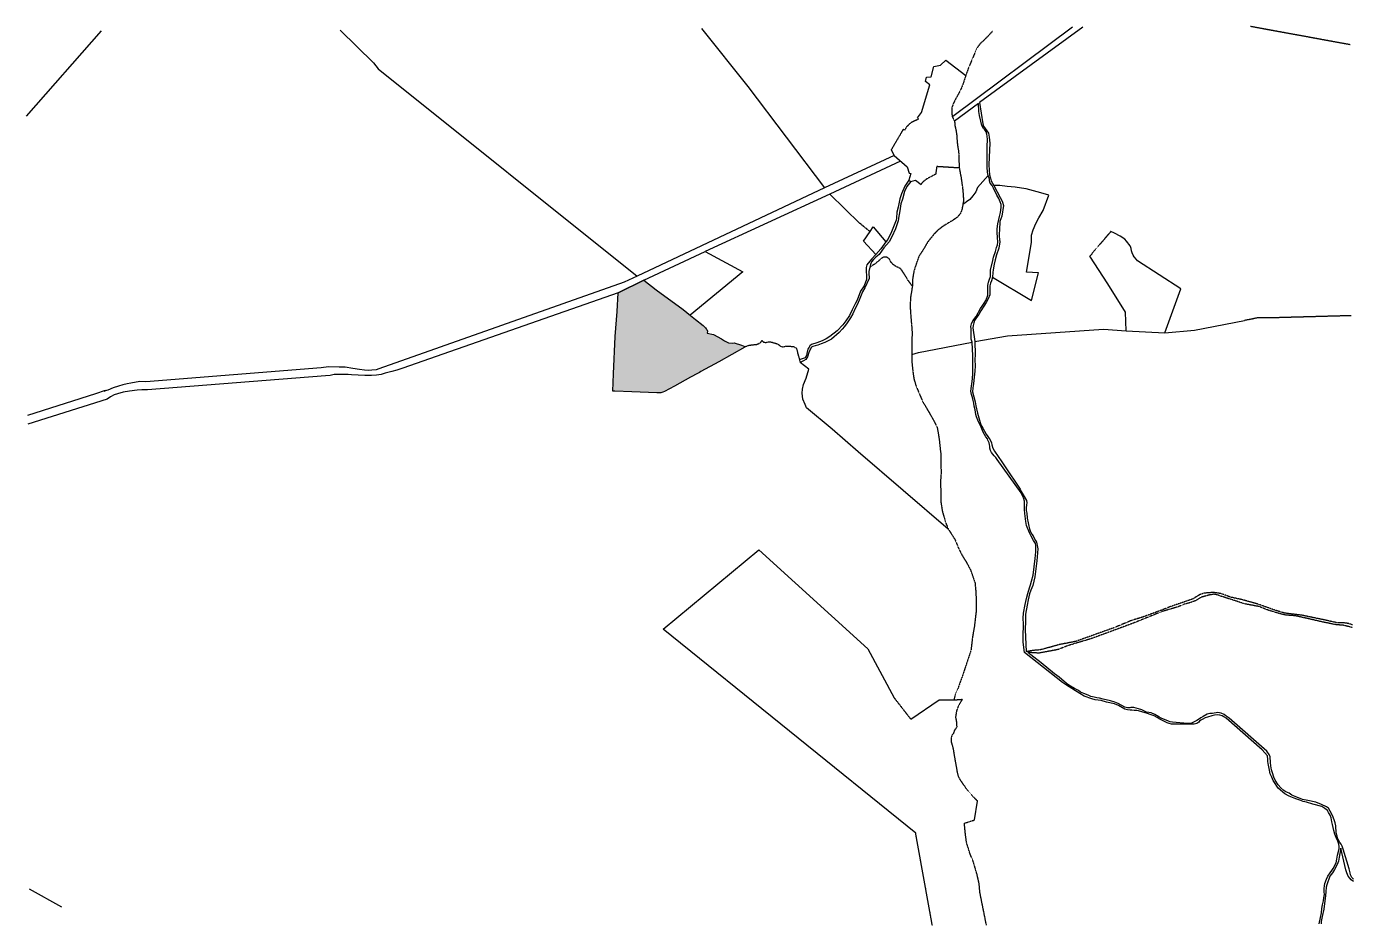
# Model space of a CAD drawing. Header units: metres. Extents: x 615852 to 659911, y 1301217 to 1325118.
# Drawn here: x 653096 to 659911, y 1317827 to 1322444 of the extents above; entities that cross this region are included whole.
import ezdxf

# ---------------------------------------------------------------- set-up
doc = ezdxf.new("R2010")
doc.units = ezdxf.units.M
doc.linetypes.add('HIDDEN', pattern=[0.375, 0.25, -0.125])
for name, color, linetype in [('2', 1, 'Continuous'), ('3', 7, 'Continuous'), ('CIRCULO PI', 2, 'Continuous')]:
    doc.layers.add(name, color=color, linetype=linetype)

msp = doc.modelspace()

# ---------------------------------------------------------------- hatches: boundary and pattern name
at = {"layer": 'CIRCULO PI', "true_color": 0x000000}
h = msp.add_hatch(color=18, dxfattribs=at)
h.dxf.hatch_style = 1
h.paths.add_polyline_path([(656623.97686, 1320862.15467), (656592.30955, 1320868.9816), (656592.82895, 1320878.73381), (656589.77902, 1320887.76577), (656587.24221, 1320892.02963), (656583.68538, 1320896.3154), (656579.67712, 1320900.40375), (656571.04865, 1320908.28331), (656531.64832, 1320939.49871), (656506.43005, 1320960.02595), (656469.221, 1320989.85837), (656329.73832, 1321091.84611), (656265.84185, 1321141.47176), (656134.56737, 1321076.64383), (656129.04044, 1320980.67221), (656118.94794, 1320851.07179), (656110.76861, 1320660.36794), (656106.47258, 1320571.27184), (656116.937, 1320570.72103), (656205.00416, 1320567.78677), (656333.77576, 1320563.03088), (656351.91587, 1320562.61606), (656354.39854, 1320562.60235), (656358.94374, 1320563.50838), (656364.44744, 1320565.74591), (656373.01493, 1320569.8179), (656423.26057, 1320597.40436), (656506.45905, 1320642.85908), (656541.91471, 1320662.3063), (656552.01715, 1320666.79715), (656559.23691, 1320671.76389), (656651.28955, 1320722.29538), (656785.88999, 1320796.37075), (656785.80938, 1320798.01574), (656785.25859, 1320799.79897), (656768.49789, 1320806.71244), (656729.67599, 1320818.58119), (656719.8627, 1320818.33586), (656701.31625, 1320820.11626), (656691.2992, 1320825.03224), (656681.45816, 1320829.48404), (656664.52572, 1320840.25544)])

# ---------------------------------------------------------------- linework, layer by layer
msp.add_lwpolyline([(656134.56737, 1321076.64383), (656265.84185, 1321141.47176), (656329.73832, 1321091.84611), (656469.221, 1320989.85837), (656506.43005, 1320960.02595), (656531.64832, 1320939.49871), (656571.04865, 1320908.28331), (656579.67712, 1320900.40375), (656583.68538, 1320896.3154), (656587.24221, 1320892.02963), (656589.77902, 1320887.76577), (656592.82895, 1320878.73381), (656592.30955, 1320868.9816), (656623.97686, 1320862.15467), (656664.52572, 1320840.25544), (656681.45816, 1320829.48404), (656691.2992, 1320825.03224), (656701.31625, 1320820.11626), (656719.8627, 1320818.33586), (656729.67599, 1320818.58119), (656768.49789, 1320806.71244), (656785.25859, 1320799.79897), (656785.80938, 1320798.01574), (656785.88999, 1320796.37075), (656651.28955, 1320722.29538), (656559.23691, 1320671.76389), (656552.01715, 1320666.79715), (656541.91471, 1320662.3063), (656506.45905, 1320642.85908), (656423.26057, 1320597.40436), (656373.01493, 1320569.8179), (656364.44744, 1320565.74591), (656358.94374, 1320563.50838), (656354.39854, 1320562.60235), (656351.91587, 1320562.61606), (656333.77576, 1320563.03088), (656205.00416, 1320567.78677), (656116.937, 1320570.72103), (656106.47258, 1320571.27184), (656110.76861, 1320660.36794), (656118.94794, 1320851.07179), (656129.04044, 1320980.67221), (656134.56737, 1321076.64383)])
at = {"layer": '2', "color": 1, "linetype": 'Continuous'}
for p, q in [((653096.13285, 1321983.39576), (653481.59585, 1322420.93776)), ((658521.23785, 1322440.31576), (657990.14885, 1322054.15076)), ((657985.35485, 1322048.27976), (657862.39685, 1321957.13276)), ((657536.44685, 1321809.74376), (657551.90085, 1321781.34276)), ((657584.97885, 1321751.92076), (657221.71285, 1321583.59076)), ((657627.34485, 1321654.69976), (657637.80785, 1321647.13376)), ((657221.71285, 1321583.59076), (656581.07785, 1321288.82576)), ((657221.71285, 1321583.59076), (657376.32385, 1321432.73476)), ((656265.84185, 1321141.47176), (656581.07785, 1321288.82576)), ((658744.05085, 1320880.97276), (658942.81285, 1320871.14376)), ((657637.42285, 1318886.86376), (657783.96285, 1318986.52676)), ((657964.92985, 1318369.24876), (657980.37185, 1318466.15476)), ((653277.41885, 1317921.49876), (653110.90685, 1318014.35176))]:
    msp.add_line(p, q, dxfattribs=at)
for points in [[(654707.32685, 1322425.65076), (654878.04685, 1322257.52676), (654902.87185, 1322227.16976), (656232.18185, 1321161.86976)], [(656563.21385, 1322432.78676), (656799.73085, 1322136.25976), (657193.83185, 1321615.20176)], [(658468.39085, 1322440.11176), (657853.10985, 1321980.96876), (657851.08585, 1321979.43276)], [(657672.22885, 1321974.63276), (657693.15385, 1322002.95576), (657736.03485, 1322143.97576), (657712.29985, 1322161.63276), (657718.52285, 1322183.77576), (657741.63385, 1322185.93676), (657755.55485, 1322238.61676), (657789.31285, 1322244.90276), (657816.85885, 1322270.72076), (657919.96885, 1322193.02176)], [(658034.27085, 1321678.29476), (658030.86885, 1321695.30176), (658030.45985, 1321721.72876), (658029.26385, 1321752.47076), (658029.36385, 1321778.89976), (658029.23185, 1321801.51576), (658029.07885, 1321827.68976), (658030.90185, 1321863.53076), (658029.27285, 1321881.30976), (658028.45285, 1321891.21676), (658025.08585, 1321902.12476), (658017.90185, 1321914.02876), (658011.25485, 1321920.85376), (658001.76685, 1321935.79376), (657990.80085, 1321986.04976), (657987.37085, 1322007.63076), (657985.35485, 1322048.27976)], [(657990.14885, 1322054.15076), (658006.80485, 1321943.19176), (658011.18985, 1321932.03476), (658019.89685, 1321920.39276), (658036.05185, 1321895.32476), (658039.46985, 1321875.77576), (658043.71885, 1321844.28776), (658039.81785, 1321772.60476), (658037.76185, 1321733.20376), (658039.69785, 1321706.27776), (658042.38385, 1321681.38876), (658046.29185, 1321664.89276), (658050.68885, 1321651.70276), (658056.85985, 1321639.28476), (658063.53285, 1321627.88576)], [(657551.90085, 1321781.34276), (657193.83185, 1321615.20176), (656232.18185, 1321161.86976), (656166.04185, 1321131.26376), (654905.77885, 1320686.19276), (654891.32885, 1320680.52276), (654870.25085, 1320678.37276), (654852.72185, 1320677.76776), (654831.11885, 1320678.66476), (654806.19685, 1320682.08476), (654771.86185, 1320687.48576), (654731.93285, 1320693.61776), (654701.18285, 1320694.46476), (654646.54585, 1320695.43276), (654609.21585, 1320691.66876), (653708.35485, 1320619.34776), (653677.34985, 1320620.19276), (653631.91485, 1320612.06376), (653613.38085, 1320609.41976), (653590.79985, 1320603.70476), (653567.71485, 1320597.22376), (653541.08585, 1320588.43676), (653513.71085, 1320576.84976), (653494.93985, 1320571.40976), (653499.23685, 1320575.24576), (653450.29585, 1320558.20276), (653101.85185, 1320447.00376)], [(657551.90085, 1321781.34276), (657618.05585, 1321722.49876), (657628.90985, 1321691.30176), (657637.56485, 1321688.55376), (657627.34485, 1321654.69976)], [(658034.27085, 1321678.29476), (657979.23185, 1321617.76376), (657970.98485, 1321594.08476), (657956.87585, 1321573.42276), (657941.47885, 1321555.80376), (657923.76885, 1321542.74576), (657915.16985, 1321535.83676), (657904.53785, 1321528.91676)], [(657951.85885, 1320823.22876), (657947.44885, 1320838.70576), (657948.36985, 1320854.97476), (657947.77885, 1320869.20176), (657947.39885, 1320890.79976), (657946.05785, 1320902.73676), (657948.76585, 1320917.74476), (657955.79385, 1320932.52276), (657972.68885, 1320954.72476), (657995.06185, 1320996.01576), (658007.41285, 1321013.10976), (658014.46785, 1321023.31376), (658022.26585, 1321036.82576), (658030.04785, 1321053.13276), (658033.03185, 1321064.32976), (658033.34185, 1321098.12976), (658033.24885, 1321114.13876), (658036.19985, 1321130.92776), (658041.95485, 1321146.20676), (658046.44485, 1321160.46176), (658047.10885, 1321177.23776), (658047.27285, 1321192.74076), (658058.16285, 1321242.35376), (658062.63385, 1321259.91276), (658071.87085, 1321288.17176), (658078.10385, 1321308.53576), (658082.08885, 1321322.28076), (658083.78585, 1321336.26676), (658083.38985, 1321360.65976), (658080.44185, 1321386.81876), (658081.35085, 1321405.11976), (658084.50385, 1321430.80376), (658090.47185, 1321453.19976), (658093.18185, 1321467.69976), (658097.62985, 1321489.32476), (658099.34285, 1321500.51476), (658102.30585, 1321515.27076), (658101.71385, 1321529.49776), (658096.55385, 1321542.93776), (658090.09885, 1321560.43676), (658079.83585, 1321577.40576), (658062.34385, 1321613.90276), (658055.40185, 1321627.84176), (658044.40485, 1321639.97876), (658042.05385, 1321650.89276), (658040.98185, 1321660.54276), (658034.27085, 1321678.29476)], [(657637.80785, 1321647.13376), (657617.62385, 1321622.37176), (657605.07385, 1321595.87376), (657594.62485, 1321557.69776), (657586.88685, 1321534.02176), (657582.45385, 1321509.85576), (657579.54185, 1321486.46076), (657575.82385, 1321470.43076), (657572.66585, 1321445.50876), (657558.42285, 1321404.51676), (657540.61685, 1321364.26776), (657525.77885, 1321338.01076), (657499.27885, 1321307.11576), (657474.32485, 1321272.67076), (657457.88585, 1321259.36576), (657445.50085, 1321248.11576), (657436.17385, 1321235.35876), (657430.92285, 1321220.84476), (657426.42785, 1321207.35176), (657421.21785, 1321185.72276), (657421.81485, 1321170.47876), (657423.91485, 1321159.05476), (657424.47985, 1321149.40076), (657400.61685, 1321102.00276), (657389.56185, 1321080.59476), (657373.03985, 1321038.06576), (657361.74085, 1321014.87776), (657352.45285, 1320995.51376), (657339.39785, 1320968.50476), (657327.82685, 1320948.36476), (657309.94085, 1320921.83776), (657296.57785, 1320903.97476), (657284.21385, 1320889.16776), (657269.83185, 1320871.80776), (657229.62885, 1320837.78776), (657195.67785, 1320821.08176), (657176.91685, 1320813.86276), (657160.43685, 1320807.67276), (657146.48685, 1320803.27576), (657134.81485, 1320800.41576), (657127.72485, 1320796.31076), (657120.93085, 1320784.83776), (657114.66685, 1320769.80976), (657106.92285, 1320746.89576), (657098.10185, 1320734.64976), (657085.94785, 1320727.21276), (657069.73385, 1320718.99176)], [(657627.34485, 1321654.69976), (657607.45185, 1321623.84076), (657589.89885, 1321583.84676), (657581.91385, 1321558.89876), (657572.24885, 1321516.91476), (657566.55985, 1321490.45476), (657564.19485, 1321460.20176), (657562.48185, 1321449.01076), (657537.93285, 1321388.64776), (657519.35485, 1321350.17276), (657508.50185, 1321337.66076)], [(657637.80785, 1321647.13376), (657661.14185, 1321654.37776), (657689.97885, 1321633.19076)], [(658057.64885, 1321156.45776), (658256.79485, 1321037.35976), (658294.08085, 1321179.11076), (658231.04185, 1321183.08276), (658257.60285, 1321333.92376), (658256.73485, 1321351.96176), (658256.86685, 1321372.80076), (658265.34985, 1321399.52976), (658279.89385, 1321432.64576), (658295.22885, 1321460.93876), (658316.85885, 1321498.92176), (658346.89085, 1321577.61176), (658317.87285, 1321586.34576), (658287.08185, 1321594.05276), (658229.56285, 1321609.99876), (658205.65185, 1321614.44076), (658173.60585, 1321619.60076), (658132.42785, 1321621.91376), (658094.53585, 1321627.29476), (658063.53285, 1321627.88576)], [(658063.53285, 1321627.88576), (658096.92985, 1321565.55676), (658104.11685, 1321553.14476), (658108.75885, 1321541.48076), (658113.68585, 1321524.48176), (658104.85985, 1321469.54276), (658095.10785, 1321442.55176), (658092.82185, 1321398.83076), (658091.41085, 1321379.50976), (658091.22785, 1321367.31076), (658092.60085, 1321349.78376), (658094.45085, 1321337.59576), (658088.79185, 1321305.79976), (658077.81285, 1321271.43276), (658070.08785, 1321245.46976), (658065.89885, 1321223.08376), (658060.21785, 1321195.09876), (658059.29085, 1321179.84676), (658057.64885, 1321156.45776)], [(657457.54985, 1321273.34076), (657394.89385, 1321342.11576), (657428.40785, 1321390.32976), (657445.03585, 1321414.56376), (657508.50185, 1321337.66076)], [(658942.81285, 1320871.14376), (659024.83485, 1321097.25676), (658802.17185, 1321240.36776), (658796.54285, 1321246.94376), (658784.52185, 1321260.34576), (658779.63985, 1321269.72076), (658774.74085, 1321281.89176), (658770.61285, 1321292.54176), (658769.02085, 1321303.96876), (658767.71685, 1321309.80676), (658764.87585, 1321317.66876), (658745.67785, 1321341.70376), (658737.49085, 1321351.31476), (658713.26285, 1321366.42876), (658683.18885, 1321382.01776), (658665.08985, 1321391.82876)], [(657508.50185, 1321337.66076), (657482.79385, 1321301.68776), (657457.54985, 1321273.34076)], [(656581.07785, 1321288.82576), (656774.55385, 1321183.41876), (656503.99125, 1320961.98126)], [(657457.54985, 1321273.34076), (657438.11785, 1321250.61676), (657427.26185, 1321238.61276), (657411.86985, 1321219.97676), (657407.63385, 1321205.72276), (657409.01885, 1321186.16276), (657410.15385, 1321165.83976), (657410.27385, 1321145.25676), (657398.77585, 1321112.66576), (657379.88185, 1321084.86176), (657366.86185, 1321051.75376), (657359.84285, 1321035.45176), (657352.05285, 1321020.41476), (657336.23285, 1320988.30876), (657321.91485, 1320960.02176), (657304.03185, 1320932.98576), (657287.63785, 1320912.05776), (657258.59885, 1320880.89376), (657222.17585, 1320852.23076), (657202.68385, 1320839.67176), (657182.41285, 1320829.90276), (657168.46485, 1320825.25176), (657154.52485, 1320819.32976), (657127.63885, 1320811.04876), (657119.80285, 1320803.89076), (657115.26685, 1320797.51276), (657108.97685, 1320786.80476), (657105.49885, 1320773.31676), (657101.54585, 1320753.98176), (657095.76985, 1320742.25976), (657064.57685, 1320731.92276)], [(658744.05085, 1320880.97276), (658739.42285, 1320977.25876), (658649.89785, 1321121.86776), (658557.58485, 1321265.18976)], [(656265.84185, 1321141.47176), (656134.56737, 1321076.64383), (655028.23785, 1320688.90276), (654998.56285, 1320679.58976), (654972.43185, 1320672.58476), (654937.93085, 1320662.99176), (654917.12685, 1320657.53976), (654893.01485, 1320652.83276), (654867.10285, 1320651.92676), (654832.80485, 1320650.97476), (654764.93785, 1320654.91976), (654747.39485, 1320656.60176), (654728.33685, 1320656.75076), (654676.50485, 1320656.20976), (654654.68085, 1320651.26076), (654630.80885, 1320649.09576), (653717.23485, 1320578.22876), (653688.52685, 1320577.30776), (653663.63485, 1320575.64576), (653625.04185, 1320570.60376), (653592.29085, 1320565.84876), (653562.86285, 1320557.80876), (653546.12085, 1320552.88776), (653526.87285, 1320542.10776), (653509.40885, 1320530.32176), (653102.01985, 1320402.02776)], [(658057.64885, 1321156.45776), (658051.66185, 1321137.36576), (658046.39285, 1321125.90176), (658043.92885, 1321112.67376), (658043.26485, 1321095.89776), (658043.34085, 1321082.93776), (658043.94685, 1321066.16976), (658035.17885, 1321044.77476), (658025.12385, 1321026.16776), (657997.92985, 1320983.57976), (657986.59985, 1320965.72876), (657975.51885, 1320948.64076), (657964.68085, 1320933.58776), (657960.93485, 1320922.38576), (657957.71485, 1320908.13776), (657956.76585, 1320896.69676), (657965.82085, 1320825.59276)], [(658942.81285, 1320871.14376), (659094.93585, 1320884.94476), (659351.03085, 1320934.38976)], [(657965.82085, 1320825.59276), (658134.87785, 1320854.98876), (658380.48385, 1320873.11776), (658627.62185, 1320889.98576), (658744.05085, 1320880.97276)], [(657642.48985, 1320759.00476), (657676.47185, 1320770.37376), (657951.85885, 1320823.22876)], [(658221.36985, 1319229.34276), (658214.95985, 1319282.67276), (658213.77585, 1319311.38276), (658215.69085, 1319374.92376), (658214.24085, 1319405.66376), (658215.61385, 1319431.59176), (658225.52385, 1319475.10176), (658232.20585, 1319505.63276), (658239.16585, 1319532.09976), (658247.89285, 1319560.60976), (658252.87885, 1319576.90176), (658258.10185, 1319596.24376), (658265.55085, 1319626.01676), (658276.73885, 1319711.71776), (658278.16485, 1319728.49776), (658278.82785, 1319745.52776), (658279.00685, 1319758.48876), (658278.89185, 1319778.05576), (658277.81485, 1319788.46876), (658268.31685, 1319804.93376), (658254.98085, 1319825.95176), (658246.48885, 1319844.20176), (658232.04485, 1319880.96976), (658228.10885, 1319902.29376), (658223.04385, 1319942.92576), (658221.65385, 1319963.24776), (658221.33585, 1319974.17276), (658221.77885, 1319985.35676), (658221.97385, 1319995.52276), (658222.16585, 1320006.19676), (658215.71485, 1320022.93376), (658209.53685, 1320036.62176), (658203.87285, 1320049.29676), (658081.66985, 1320220.15276), (658073.98285, 1320231.03776), (658066.31185, 1320239.38176), (658052.48985, 1320256.58576), (658046.58785, 1320266.46376), (658044.23585, 1320277.63176), (658042.91185, 1320286.77276), (658042.08585, 1320297.69576), (658040.00585, 1320305.81576), (658033.82685, 1320319.50476), (658030.99185, 1320326.34976), (658023.56585, 1320336.21976), (658008.93685, 1320361.04276), (657998.87985, 1320386.14476), (657984.74185, 1320414.02076), (657974.67985, 1320440.13976), (657972.07085, 1320451.81476), (657967.61685, 1320474.66076), (657963.18785, 1320493.44176), (657960.80785, 1320509.43776), (657957.93085, 1320523.39876), (657954.28185, 1320539.13376), (657949.11085, 1320554.35276), (657946.47585, 1320570.34776), (657954.48685, 1320634.43076), (657956.09485, 1320663.66376), (657955.57685, 1320752.34876), (657951.85885, 1320823.22876)], [(657965.82085, 1320825.59276), (657967.47285, 1320760.29276), (657966.62385, 1320731.57176), (657967.31185, 1320700.82776), (657965.94285, 1320674.13676), (657960.88185, 1320627.09676), (657958.70185, 1320608.78776), (657955.52285, 1320587.67776), (657954.62285, 1320567.59776), (657967.88185, 1320516.33776), (657971.56085, 1320495.52076), (657979.65485, 1320458.46376), (657997.78785, 1320399.09976), (658007.54885, 1320381.11076), (658015.25985, 1320366.15976), (658025.26385, 1320349.95176), (658032.44385, 1320338.80976), (658039.36685, 1320328.17476), (658045.75485, 1320322.11176), (658051.94785, 1320305.88176), (658054.04085, 1320295.47476), (658058.21085, 1320277.70876), (658067.69685, 1320263.27676), (658105.61985, 1320209.10376), (658119.46685, 1320187.58076), (658199.95185, 1320068.07976), (658204.85085, 1320055.90876), (658215.36785, 1320038.94076), (658232.31085, 1320009.30276), (658232.88585, 1319997.86976), (658231.93185, 1319987.19176), (658230.75085, 1319971.93776), (658230.57285, 1319958.97676), (658233.19785, 1319944.50676), (658235.63185, 1319919.36176), (658239.58685, 1319894.73376), (658243.75085, 1319877.98476), (658246.87585, 1319865.04176), (658252.81885, 1319848.04876), (658258.98285, 1319836.90176), (658265.13585, 1319827.53276), (658271.29885, 1319816.38576), (658278.73585, 1319804.73676), (658283.87385, 1319795.10876), (658287.01585, 1319779.37076), (658289.91185, 1319762.10676), (658284.42685, 1319700.57876), (658274.24385, 1319616.91676), (658263.82885, 1319572.89576), (658254.30685, 1319549.97276), (658247.56585, 1319529.60576), (658239.61285, 1319499.06676), (658234.68985, 1319471.84876), (658226.32285, 1319425.29776), (658226.52885, 1319389.97676), (658224.48785, 1319348.03476), (658230.49485, 1319233.20576)], [(657829.91285, 1319863.24576), (657367.67685, 1320260.16976), (657234.36485, 1320375.31276), (657102.34985, 1320485.88776), (657095.38885, 1320503.12976), (657083.54385, 1320530.00076), (657081.16285, 1320545.99776), (657079.29385, 1320561.48876), (657080.44685, 1320581.57076), (657086.65985, 1320605.49276), (657100.18885, 1320638.34876), (657114.40285, 1320684.42376), (657069.73385, 1320718.99176)], [(657662.70085, 1318300.74476), (656365.25085, 1319349.19376), (656857.09085, 1319756.21976), (657416.28285, 1319247.50976), (657551.40285, 1318996.93076)], [(659734.02985, 1317835.09076), (659741.96385, 1317868.54076), (659746.90285, 1317892.96376), (659749.31485, 1317915.08576), (659752.51185, 1317933.14576), (659756.45685, 1317953.75176), (659759.16185, 1317969.26776), (659762.36085, 1317987.07376), (659761.00985, 1318000.78976), (659760.40385, 1318017.55776), (659762.09985, 1318031.79776), (659764.32085, 1318042.99176), (659773.08685, 1318064.89476), (659779.59785, 1318081.19476), (659790.93385, 1318098.02876), (659800.52385, 1318109.26376), (659807.31685, 1318120.73676), (659821.37685, 1318149.78376), (659825.59085, 1318167.84976), (659829.53885, 1318187.94776), (659837.22185, 1318221.27976), (659837.40885, 1318232.71576), (659835.80985, 1318245.41376), (659831.15285, 1318259.61876), (659822.14385, 1318279.38976), (659814.67185, 1318297.13776), (659809.73885, 1318315.15276), (659803.46185, 1318345.61276), (659800.07685, 1318359.57076), (659795.89485, 1318379.62276), (659790.47585, 1318393.82376), (659783.53185, 1318408.01676), (659777.37485, 1318418.14776), (659763.08585, 1318428.23276), (659748.03785, 1318437.80676), (659702.73285, 1318450.77076), (659669.64485, 1318460.24376), (659652.08885, 1318464.21276), (659636.29885, 1318470.47876), (659615.67185, 1318478.24276), (659580.78585, 1318491.00976), (659558.09585, 1318503.84476), (659524.64085, 1318532.62976), (659517.21085, 1318543.00776), (659509.51285, 1318555.92576), (659499.25385, 1318572.13276), (659491.28285, 1318588.35176), (659483.55485, 1318606.35176), (659478.87085, 1318625.13076), (659473.33885, 1318658.64476), (659471.74885, 1318669.81676), (659471.18785, 1318678.96276), (659469.04085, 1318698.51776), (659442.18285, 1318728.86376), (659257.00885, 1318892.00276), (659245.02785, 1318898.54376), (659236.36085, 1318903.32476), (659224.64785, 1318907.57976), (659211.17485, 1318908.52176), (659196.94985, 1318907.68076), (659183.24985, 1318904.04776), (659160.67185, 1318897.82376), (659150.01985, 1318894.46076), (659134.06785, 1318884.71676), (659126.72185, 1318880.86376), (659120.65185, 1318876.00176), (659116.86785, 1318871.40676), (659105.73085, 1318863.97576), (659092.78685, 1318861.36276), (658984.54685, 1318860.51076), (658976.40985, 1318861.48276), (658963.68785, 1318864.46176), (658954.51985, 1318867.96876), (658916.55185, 1318886.30976), (658902.01685, 1318895.12376), (658887.48285, 1318903.68376), (658867.37185, 1318910.17976), (658852.60285, 1318915.43376), (658840.37985, 1318919.94076), (658806.53085, 1318929.15576), (658798.13585, 1318930.88876), (658784.40785, 1318932.08376), (658773.22185, 1318933.03776), (658764.57885, 1318933.75276), (658750.84985, 1318934.94776), (658736.09385, 1318938.16976), (658703.46185, 1318956.53976), (658683.33385, 1318965.83076), (658643.13885, 1318973.99476), (658615.64685, 1318982.48276), (658585.13085, 1318986.63476), (658567.56885, 1318991.61976), (658527.08585, 1319005.62676), (658483.72885, 1319033.08676), (658465.11185, 1319044.67376), (658442.67585, 1319057.50976), (658416.14385, 1319075.65976), (658221.36985, 1319229.34276)], [(659910.86685, 1318064.89476), (659902.87685, 1318073.99776), (659895.93885, 1318087.17376), (659893.58885, 1318098.08776), (659888.13285, 1318118.64176), (659857.81285, 1318219.61476), (659853.15285, 1318234.32776), (659848.51585, 1318245.22976), (659841.09485, 1318254.08276), (659831.33785, 1318271.56376), (659826.68085, 1318285.76876), (659822.76385, 1318303.78976), (659820.01485, 1318339.35076), (659816.62685, 1318353.81776), (659813.25685, 1318365.23376), (659807.30185, 1318384.26076), (659799.58885, 1318399.71876), (659791.37285, 1318414.15876), (659782.90085, 1318429.10476), (659772.69085, 1318436.92676), (659746.19985, 1318447.96176), (659716.90585, 1318460.50576), (659676.45085, 1318469.68476), (659649.48485, 1318475.12576), (659611.53885, 1318489.65576), (659595.23385, 1318496.93476), (659579.93085, 1318506.76076), (659563.37685, 1318513.27676), (659553.42285, 1318520.84476), (659537.33585, 1318534.22476), (659523.77885, 1318549.65076), (659508.65085, 1318572.94676), (659501.70185, 1318588.15576), (659494.44785, 1318612.00276), (659490.29285, 1318627.22776), (659486.61585, 1318647.79076), (659485.49785, 1318665.06476), (659483.55585, 1318693.00776), (659478.65685, 1318705.17876), (659466.10385, 1318722.64376), (659272.51085, 1318891.58076), (659256.69285, 1318902.67476), (659246.22685, 1318910.74876), (659230.68285, 1318918.28676), (659213.64185, 1318921.24176), (659186.99285, 1318915.75776), (659173.26985, 1318916.18976), (659159.82185, 1318912.81176), (659138.80085, 1318901.00676), (659126.39485, 1318893.31376), (659115.00985, 1318884.86476), (659106.40085, 1318879.73476), (659078.78285, 1318866.36876), (659058.21185, 1318864.47576), (658980.92885, 1318870.90976), (658968.71585, 1318873.63776), (658961.33085, 1318876.39176), (658924.14185, 1318891.94176), (658910.88485, 1318899.49276), (658890.49385, 1318910.30676), (658871.63485, 1318919.85976), (658847.21985, 1318923.53676), (658823.52085, 1318935.09476), (658806.21885, 1318939.06476), (658783.56085, 1318946.56376), (658766.79085, 1318946.47076), (658761.71385, 1318945.68076), (658750.79385, 1318944.60376), (658736.54385, 1318948.08276), (658703.14985, 1318966.44876), (658684.81285, 1318973.71676), (658662.91485, 1318981.47376), (658625.00985, 1318989.14176), (658607.44785, 1318994.12776), (658592.19285, 1318995.56776), (658579.46485, 1318999.56376), (658561.90585, 1319004.04076), (658548.15285, 1319009.55576), (658527.00585, 1319019.34876), (658508.41685, 1319026.10776), (658498.71785, 1319033.42376), (658478.57985, 1319044.49376), (658449.50985, 1319062.12176), (658437.26585, 1319070.18576), (658398.96285, 1319102.50176), (658375.48585, 1319119.65176), (658307.56785, 1319175.69176), (658268.77585, 1319204.70076), (658238.39385, 1319229.43676)], [(659910.91585, 1318052.44176), (659899.64985, 1318061.01976), (659891.72085, 1318069.87076), (659884.54385, 1318080.50376), (659877.57985, 1318098.25376), (659871.90085, 1318113.46976), (659845.58985, 1318224.12176), (659840.16085, 1318196.64576), (659837.72785, 1318178.08176), (659833.77985, 1318157.98476), (659827.27285, 1318140.92276), (659813.44985, 1318114.92576), (659803.38285, 1318098.35176), (659789.00085, 1318080.99276), (659774.26785, 1318036.69376), (659770.01985, 1318024.47276), (659768.38585, 1317999.55976), (659767.98685, 1317981.00676), (659758.48285, 1317911.57876), (659750.06785, 1317873.15976), (659744.87585, 1317848.48176), (659745.71685, 1317835.13576)]]:
    msp.add_lwpolyline(points, dxfattribs=at)
at = {"layer": '3', "color": 30, "linetype": 'HIDDEN'}
for p, q in [((659893.91985, 1322350.04876), (659382.35585, 1322443.62676)), ((657851.08585, 1321979.43276), (657862.39685, 1321957.13276)), ((657428.40785, 1321390.32976), (657376.32385, 1321432.73476)), ((658665.08985, 1321391.82876), (658557.58485, 1321265.18976)), ((657551.40285, 1318996.93076), (657637.42285, 1318886.86376)), ((657783.96285, 1318986.52676), (657858.16385, 1318985.66576)), ((657748.30285, 1317827.48076), (657662.70085, 1318300.74476))]:
    msp.add_line(p, q, dxfattribs=at)
for points in [[(658056.87685, 1322418.92976), (658021.01585, 1322381.12176), (657993.47185, 1322355.04876), (657978.09285, 1322334.37976), (657966.05285, 1322307.63076), (657934.47285, 1322232.99876), (657919.96885, 1322193.02176)], [(657919.96885, 1322193.02176), (657908.48485, 1322157.88876), (657898.98585, 1322131.15376), (657885.93085, 1322104.14476), (657871.84385, 1322079.67176), (657856.52185, 1322049.34576), (657848.01185, 1322027.19076), (657847.41385, 1321998.97976), (657851.08585, 1321979.43276)], [(657672.22885, 1321974.63276), (657675.82985, 1321967.28276), (657657.32985, 1321958.79476), (657640.09985, 1321950.56776), (657626.44085, 1321939.81876), (657612.81085, 1321924.24176), (657609.28985, 1321918.12376), (657606.27785, 1321911.75376), (657597.87485, 1321914.75676), (657535.98485, 1321808.95476)], [(657862.39685, 1321957.13276), (657863.79485, 1321935.28576), (657869.52585, 1321911.17576), (657874.02585, 1321880.19776), (657875.18785, 1321855.30076), (657877.86885, 1321831.42776), (657881.81985, 1321807.56176), (657884.74785, 1321784.70776), (657884.41785, 1321754.21076), (657886.67485, 1321715.85076)], [(657887.17585, 1321717.12476), (657770.75685, 1321724.35876), (657765.14185, 1321685.19276), (657740.06385, 1321671.83976), (657724.35785, 1321663.62176), (657716.76185, 1321659.00576), (657705.37885, 1321650.30276), (657699.30985, 1321645.18676), (657689.97885, 1321633.19076)], [(657886.67485, 1321715.85076), (657895.59385, 1321668.12576), (657901.95185, 1321623.68976), (657904.88585, 1321599.81876), (657906.54985, 1321575.93976), (657908.48885, 1321548.50576), (657904.53785, 1321528.91676)], [(657904.53785, 1321528.91676), (657900.60385, 1321506.53176), (657893.35685, 1321485.65376), (657876.70885, 1321464.72376), (657851.14785, 1321447.04876), (657835.19285, 1321438.06576), (657805.57085, 1321419.60576), (657780.27085, 1321400.91476), (657755.00985, 1321375.36276), (657723.22785, 1321335.28976), (657696.05385, 1321289.39776), (657678.92585, 1321263.63676), (657663.93085, 1321220.60776), (657653.20185, 1321187.00476), (657646.57885, 1321146.30876), (657645.51485, 1321110.97976)], [(657645.51485, 1321110.97976), (657624.00485, 1321139.32276), (657608.08885, 1321166.93376), (657595.01685, 1321186.42876), (657584.77085, 1321200.34876), (657573.30185, 1321206.38476), (657562.86185, 1321210.13876), (657546.01885, 1321222.49776), (657536.04685, 1321233.11576), (657526.79785, 1321250.59876), (657515.05985, 1321258.91976), (657498.53585, 1321260.35276), (657483.60085, 1321250.61376), (657474.25185, 1321241.66776), (657452.75485, 1321224.26876), (657441.36285, 1321217.09076), (657426.42785, 1321207.35176)], [(657645.51485, 1321110.97976), (657635.70885, 1321049.68176), (657634.20485, 1321002.66176), (657638.06685, 1320950.58776), (657641.07685, 1320913.75676), (657644.91985, 1320864.98676), (657642.04885, 1320834.47676), (657641.97385, 1320803.72676), (657642.48985, 1320759.00476)], [(659899.42185, 1320958.76476), (659480.29085, 1320947.30176), (659414.22785, 1320946.93676), (659384.79285, 1320940.16676), (659351.03085, 1320934.38976)], [(656785.17576, 1320800.06714), (656809.27485, 1320807.51076), (656826.03485, 1320809.38176), (656846.85685, 1320811.78476), (656855.47485, 1320815.38976), (656867.12585, 1320821.80676), (656873.41885, 1320832.00676), (656883.13185, 1320822.14976), (656894.82285, 1320821.70576), (656903.44885, 1320824.04076), (656916.66085, 1320824.11376), (656926.83785, 1320821.88276), (656940.83585, 1320818.14876), (656955.60485, 1320812.63976), (656965.30685, 1320804.81576), (656973.20685, 1320800.79276), (656978.29685, 1320799.55076), (656984.90285, 1320799.58676), (656999.87485, 1320802.97376), (657034.44585, 1320800.62376), (657050.25085, 1320791.81676), (657056.76485, 1320764.15276), (657069.73385, 1320718.99176)], [(657642.48985, 1320759.00476), (657642.42385, 1320726.73076), (657648.08185, 1320671.61776), (657653.63985, 1320633.78476), (657662.71485, 1320602.57776), (657682.81785, 1320554.15176), (657698.01985, 1320518.14976), (657730.61185, 1320463.18576), (657758.85285, 1320413.53376), (657772.99785, 1320384.38876), (657783.51685, 1320323.71176), (657787.03185, 1320287.39176), (657792.38385, 1320241.17076), (657792.70085, 1320143.58976), (657789.61885, 1320105.70876), (657792.27385, 1320042.70176), (657791.48185, 1320004.32476), (657799.65185, 1319954.05376), (657815.47885, 1319898.23476), (657829.91285, 1319863.24576)], [(657829.91285, 1319863.24576), (657865.04685, 1319808.04176), (657880.77485, 1319768.99376), (657900.05985, 1319729.96576), (657919.04185, 1319699.32176), (657929.82785, 1319679.81376), (657944.47185, 1319652.44976), (657954.55385, 1319623.02776), (657967.47785, 1319585.48876), (657972.10785, 1319532.40276), (657973.63085, 1319445.75576), (657964.43585, 1319366.92776), (657954.11385, 1319306.89776), (657946.37385, 1319240.02076), (657926.14585, 1319179.42776), (657906.17085, 1319119.09076), (657878.66685, 1319042.70276), (657865.87585, 1319013.91576), (657858.16385, 1318985.66576)], [(659905.69985, 1319371.29976), (659882.80185, 1319378.54676), (659860.42585, 1319381.21876), (659828.40785, 1319381.54976), (659788.97185, 1319390.22576), (659755.38785, 1319397.66476), (659672.19685, 1319414.99276), (659642.43285, 1319420.92776), (659558.26685, 1319431.13576), (659517.79485, 1319443.10976), (659462.28985, 1319462.36976), (659424.85685, 1319476.13976), (659342.39185, 1319499.57176), (659279.55085, 1319513.20076), (659257.90285, 1319521.72076), (659231.67485, 1319531.23276), (659214.37885, 1319534.18676), (659189.96685, 1319537.35576), (659144.75685, 1319534.05576), (659122.94685, 1319526.81976), (659108.76685, 1319518.35576), (659097.88085, 1319511.43476), (659085.72785, 1319503.99776), (658971.35985, 1319464.73876), (658932.82685, 1319449.27876), (658828.36385, 1319410.83676), (658771.03885, 1319393.49376), (658682.31985, 1319356.66476), (658517.75485, 1319297.81476), (658484.79185, 1319285.94376), (658397.98785, 1319269.19976), (658351.82185, 1319255.73076), (658300.82385, 1319242.74276), (658263.23785, 1319239.23076), (658230.49485, 1319233.20576)], [(659905.75585, 1319357.32576), (659858.97285, 1319369.01276), (659822.11385, 1319371.60476), (659755.71585, 1319384.95976), (659649.86985, 1319409.27876), (659613.23185, 1319417.46276), (659563.91485, 1319421.25576), (659535.92785, 1319427.45376), (659474.58185, 1319445.91976), (659425.93785, 1319464.96476), (659350.13385, 1319479.28476), (659275.79385, 1319503.77776), (659249.57285, 1319512.27276), (659230.73585, 1319518.01376), (659210.36585, 1319525.27076), (659194.84785, 1319528.23376), (659170.73185, 1319524.28876), (659130.14185, 1319513.13776), (659098.99685, 1319494.41476), (659065.52285, 1319483.04776), (659038.88485, 1319475.78576), (659010.49685, 1319463.68476), (658922.47585, 1319437.78576), (658890.03185, 1319424.13876), (658776.97085, 1319378.53376), (658666.16985, 1319337.51576), (658561.70485, 1319299.32876), (658489.91985, 1319278.09376), (658442.74185, 1319263.60276), (658394.06885, 1319244.27476), (658295.83985, 1319225.94276), (658238.39385, 1319229.43676)], [(657858.16385, 1318985.66576), (657902.10385, 1318988.95876), (657882.47185, 1318956.83076), (657873.46285, 1318933.14776), (657869.76585, 1318913.55976), (657867.32885, 1318895.75776), (657870.99185, 1318877.73476), (657872.87885, 1318859.19476), (657873.20685, 1318846.49076), (657869.68685, 1318840.11776), (657860.61185, 1318827.61576), (657856.62585, 1318814.12576), (657849.81085, 1318806.20976), (657844.31485, 1318790.16976), (657845.19985, 1318769.08276), (657854.01885, 1318738.38276), (657864.80785, 1318674.91176), (657876.10485, 1318611.44376), (657881.03985, 1318593.17476), (657890.80085, 1318575.18576), (657917.45285, 1318536.45276), (657938.68785, 1318511.66576), (657957.10985, 1318489.91376), (657980.37185, 1318466.15476)], [(658026.02785, 1317828.54576), (657992.25585, 1317997.87476), (657988.70185, 1318040.80176), (657978.00085, 1318089.27976), (657956.74785, 1318160.56976), (657942.06585, 1318194.54076), (657924.19985, 1318251.61976), (657918.37085, 1318292.50076), (657912.68285, 1318352.69676), (657964.92985, 1318369.24876)]]:
    msp.add_lwpolyline(points, dxfattribs=at)

doc.saveas('drawing.dxf')
